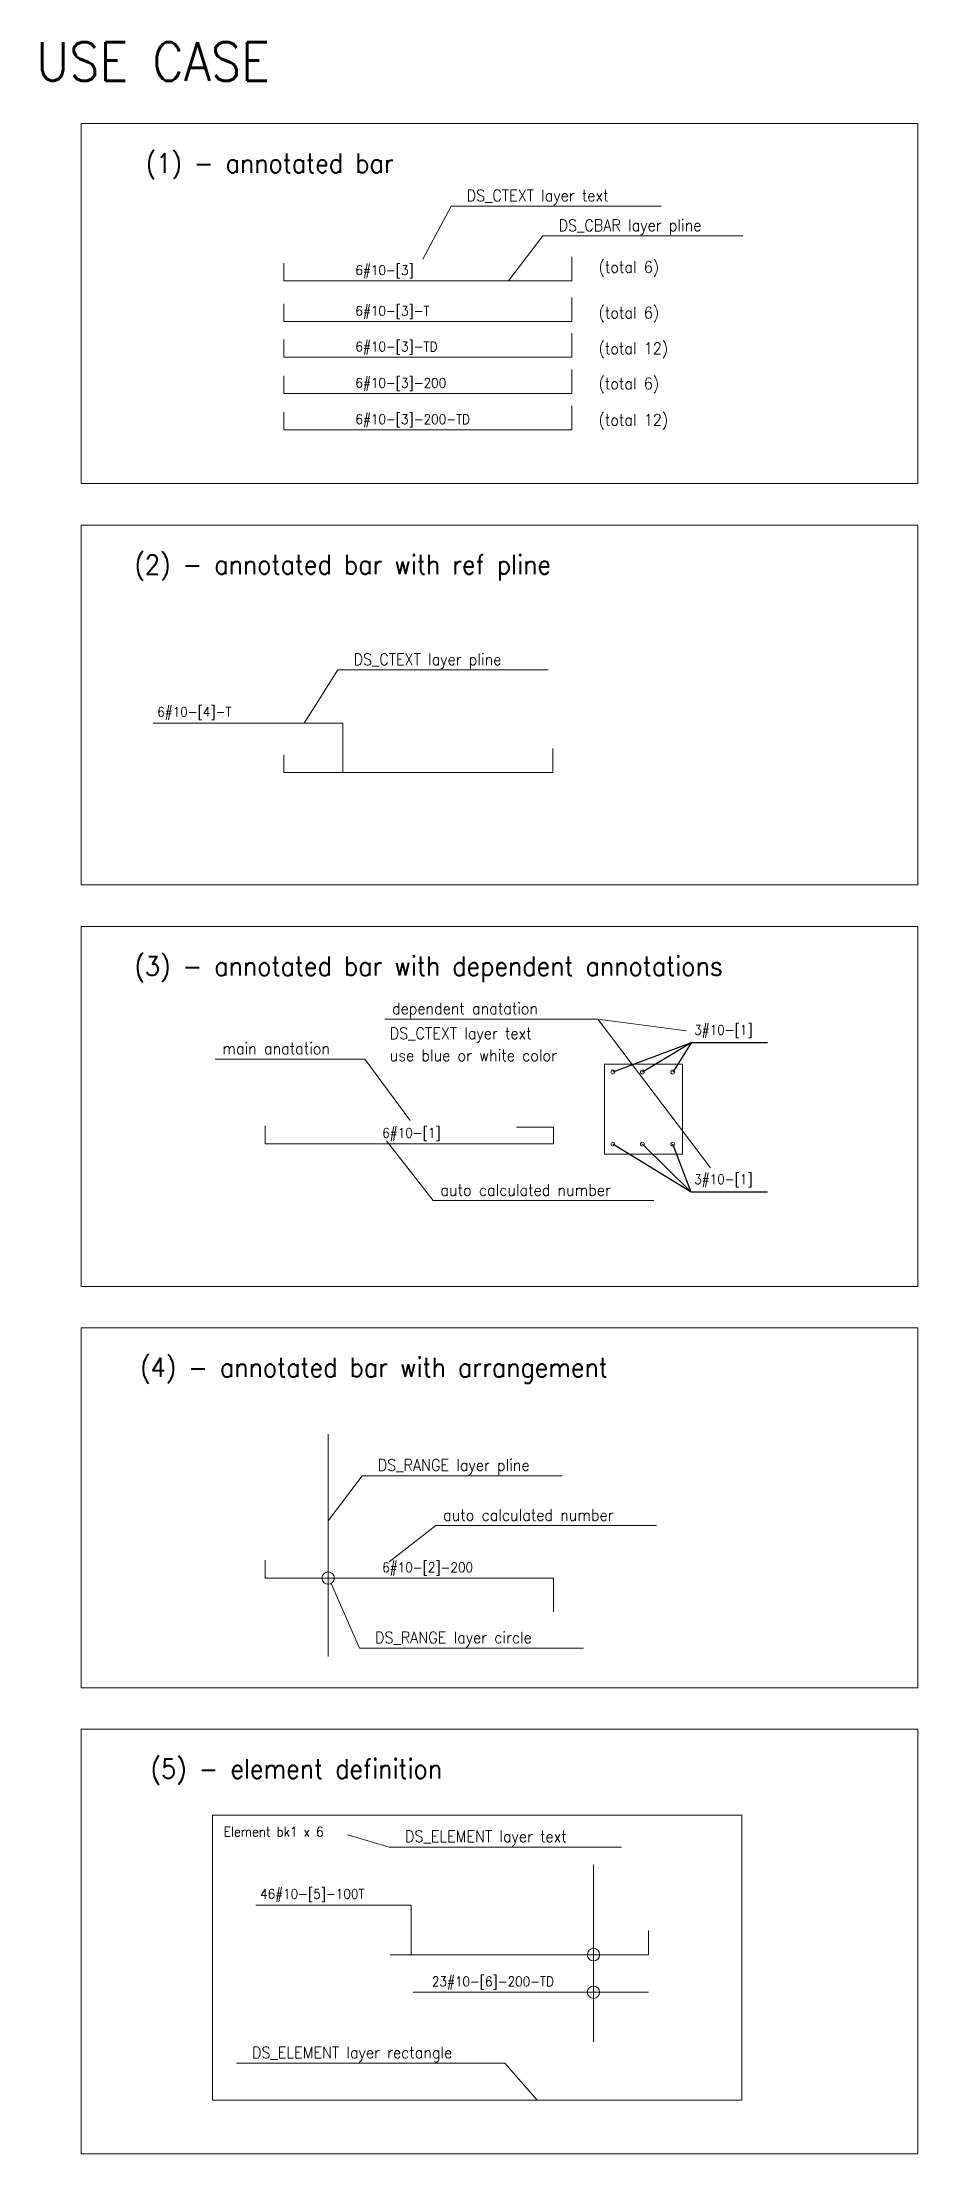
# Model space of a CAD drawing. Extents: x 0 to 24295, y -35702 to 63556.
# Drawn here: x 1600 to 24295, y 8806 to 63556 of the extents above; entities that cross this region are included whole.
import ezdxf

# ---------------------------------------------------------------- set-up
doc = ezdxf.new("R2010")
doc.units = 0
doc.header["$MEASUREMENT"] = 0
doc.layers.get('0').update_dxf_attribs({"lineweight": 0})
for name, color, linetype, lineweight in [('DS_CBAR', 4, 'Continuous', 0), ('DS_CTEXT', 2, 'Continuous', 0), ('DS_ELEMENT', 235, 'Continuous', 0), ('DS_RANGE', 101, 'Continuous', 0)]:
    doc.layers.add(name, color=color, linetype=linetype, lineweight=lineweight)
doc.styles.get("Standard").update_dxf_attribs({"font": 'standard'})

msp = doc.modelspace()

# ---------------------------------------------------------------- texts
at = {"color": 3, "linetype": 'Continuous'}
for s, height, p in [('USE CASE', 1000, (1444, 62556)), ('(1) - annotated bar', 500, (4282, 60169)), ('DS_CTEXT layer text', 300, (12601, 59432)), ('DS_CBAR layer pline', 300, (14984, 58661)), ('(total 6)', 300, (16022, 57576)), ('(total 6)', 300, (16022, 56394)), ('(total 12)', 300, (16022, 55468)), ('(total 6)', 300, (16022, 54558)), ('(total 12)', 300, (16022, 53616)), ('(2) - annotated bar with ref pline', 500, (3989, 49762)), ('DS_CTEXT layer pline', 300, (9670, 47405)), ('(3) - annotated bar with dependent annotations', 500, (3989, 39354)), ('dependent anatation', 300, (10668, 38351)), ('DS_CTEXT layer text', 300, (10608, 37709)), ('main anatation', 300, (6271, 37316)), ('use blue or white color', 300, (10608, 37135)), ('auto calculated number', 300, (11923, 33645)), ('(4) - annotated bar with arrangement', 500, (4136, 28947)), ('DS_RANGE layer pline', 300, (10296, 26513)), ('auto calculated number', 300, (11993, 25218)), ('DS_RANGE layer circle', 300, (10225, 22042)), ('(5) - element definition', 500, (4408, 18539)), ('DS_ELEMENT layer text', 300, (11003, 16885)), ('DS_ELEMENT layer rectangle', 300, (7039, 11281))]:
    msp.add_text(s, height=height, dxfattribs=at).set_placement(p)
at = {"layer": 'DS_CTEXT'}
for s, p in [('6#10-[3]', (9719, 57521)), ('6#10-[3]-T', (9719, 56467)), ('6#10-[3]-TD', (9719, 55541)), ('6#10-[3]-200', (9719, 54599)), ('6#10-[3]-200-TD', (9719, 53657)), ('6#10-[4]-T', (4582, 46069)), ('6#10-[1]', (10415, 35152)), ('6#10-[2]-200', (10415, 23887)), ('46#10-[5]-100T', (7248, 15420)), ('23#10-[6]-200-TD', (11701, 13149))]:
    msp.add_text(s, height=250, dxfattribs=at).set_placement(p)
at = {"layer": 'DS_CTEXT', "color": 5}
for p in [(18502, 37821), (18502, 33949)]:
    msp.add_text('3#10-[1]', height=250, dxfattribs=at).set_placement(p)
at = {"layer": 'DS_ELEMENT', "linetype": 'Continuous'}
msp.add_text('Element bk1 x 6', height=250, dxfattribs=at).set_placement((6306, 17033))

# ---------------------------------------------------------------- linework, layer by layer
at = {"color": 3, "linetype": 'Continuous'}
for p, q in [((12196, 59307), (11465, 57932)), ((17645, 59307), (12196, 59307)), ((14578, 58536), (13690, 57366)), ((19761, 58536), (14578, 58536)), ((9264, 47280), (8393, 45897)), ((14714, 47280), (9264, 47280)), ((16006, 38226), (10478, 38226)), ((16006, 38226), (18297, 37919)), ((16006, 38226), (18921, 34373)), ((9966, 37191), (6080, 37191)), ((9966, 37191), (11141, 35596)), ((11732, 33520), (10520, 35070)), ((17456, 33520), (11732, 33520)), ((9891, 26387), (9012, 25218)), ((15074, 26387), (9891, 26387)), ((11803, 25093), (10591, 24153)), ((17525, 25093), (11803, 25093)), ((9820, 21917), (9090, 23592)), ((15627, 21917), (9820, 21917)), ((10597, 16760), (9521, 17079)), ((16619, 16760), (10597, 16760)), ((13593, 11156), (6634, 11156)), ((13593, 11156), (14426, 10195))]:
    msp.add_line(p, q, dxfattribs=at)
at = {"color": 3, "linetype": 'Continuous', "flags": 128}
for points in [[(2607, 61445), (2607, 52112), (24295, 52112), (24295, 61445)], [(2607, 51037), (2607, 41705), (24295, 41705), (24295, 51037)], [(2607, 40630), (2607, 31297), (24295, 31297), (24295, 40630)], [(2607, 30222), (2607, 20890), (24295, 20890), (24295, 30222)], [(2607, 19815), (2607, 8806), (24295, 8806), (24295, 19815)]]:
    msp.add_lwpolyline(points, close=True, dxfattribs=at)
at = {"linetype": 'Continuous'}
msp.add_lwpolyline([(16179, 37058), (16179, 34721), (18197, 34721), (18197, 37058)], close=True, dxfattribs=at)
for centre in [(16391, 36853), (17157, 36853), (17944, 36853), (16391, 34983), (17157, 34983), (17944, 34983)]:
    msp.add_circle(centre, 50.2, dxfattribs=at)
at = {"layer": 'Defpoints', "linetype": 'Continuous'}
for p, q in [((18423, 37614), (16391, 36853)), ((18423, 37614), (17157, 36853)), ((18423, 37614), (17944, 36853)), ((20403, 37614), (18423, 37614)), ((18423, 33742), (16391, 34983)), ((18423, 33742), (17157, 34983)), ((18423, 33742), (17944, 34983)), ((20403, 33742), (18423, 33742))]:
    msp.add_line(p, q, dxfattribs=at)
at = {"layer": 'DS_CBAR', "linetype": 'Continuous'}
for points in [[(7859, 57828), (7859, 57366), (15331, 57366), (15331, 57993)], [(7859, 56774), (7859, 56313), (15331, 56313), (15331, 56939)], [(7859, 55848), (7859, 55387), (15331, 55387), (15331, 56013)], [(7859, 54906), (7859, 54445), (15331, 54445), (15331, 55071)], [(7859, 53964), (7859, 53503), (15331, 53503), (15331, 54129)], [(7859, 45078), (7859, 44617), (14832, 44617), (14832, 45243)], [(7380, 35458), (7380, 34997), (14852, 34997), (14852, 35425), (13894, 35425)], [(7380, 24194), (7380, 23733), (14852, 23733), (14852, 22858)], [(10617, 13968), (17313, 13968), (17313, 14594)], [(11218, 12994), (17313, 12994)]]:
    msp.add_lwpolyline(points, dxfattribs=at)
at = {"layer": 'DS_CTEXT', "flags": 128}
for points in [[(4476, 45897), (9392, 45897), (9392, 44617)], [(7141, 15248), (11164, 15248), (11164, 13968)]]:
    msp.add_lwpolyline(points, dxfattribs=at)
at = {"layer": 'DS_ELEMENT', "linetype": 'Continuous', "flags": 128}
msp.add_lwpolyline([(6017, 17585), (6017, 10195), (19734, 10195), (19734, 17585)], close=True, dxfattribs=at)
at = {"layer": 'DS_RANGE', "linetype": 'Continuous'}
msp.add_line((9012, 27462), (9012, 21700), dxfattribs=at)
msp.add_lwpolyline([(15888, 16299), (15888, 11709)], dxfattribs=at)
for centre in [(9012, 23733), (15888, 13968), (15888, 12994)]:
    msp.add_circle(centre, 161, dxfattribs=at)

msp.set_redraw_order([(e.dxf.handle, doc.entitydb.next_handle()) for e in msp.query("TEXT MTEXT ATTDEF DIMENSION ARC_DIMENSION")])  # texts and dimensions are drawn at this point

doc.saveas('drawing.dxf')
